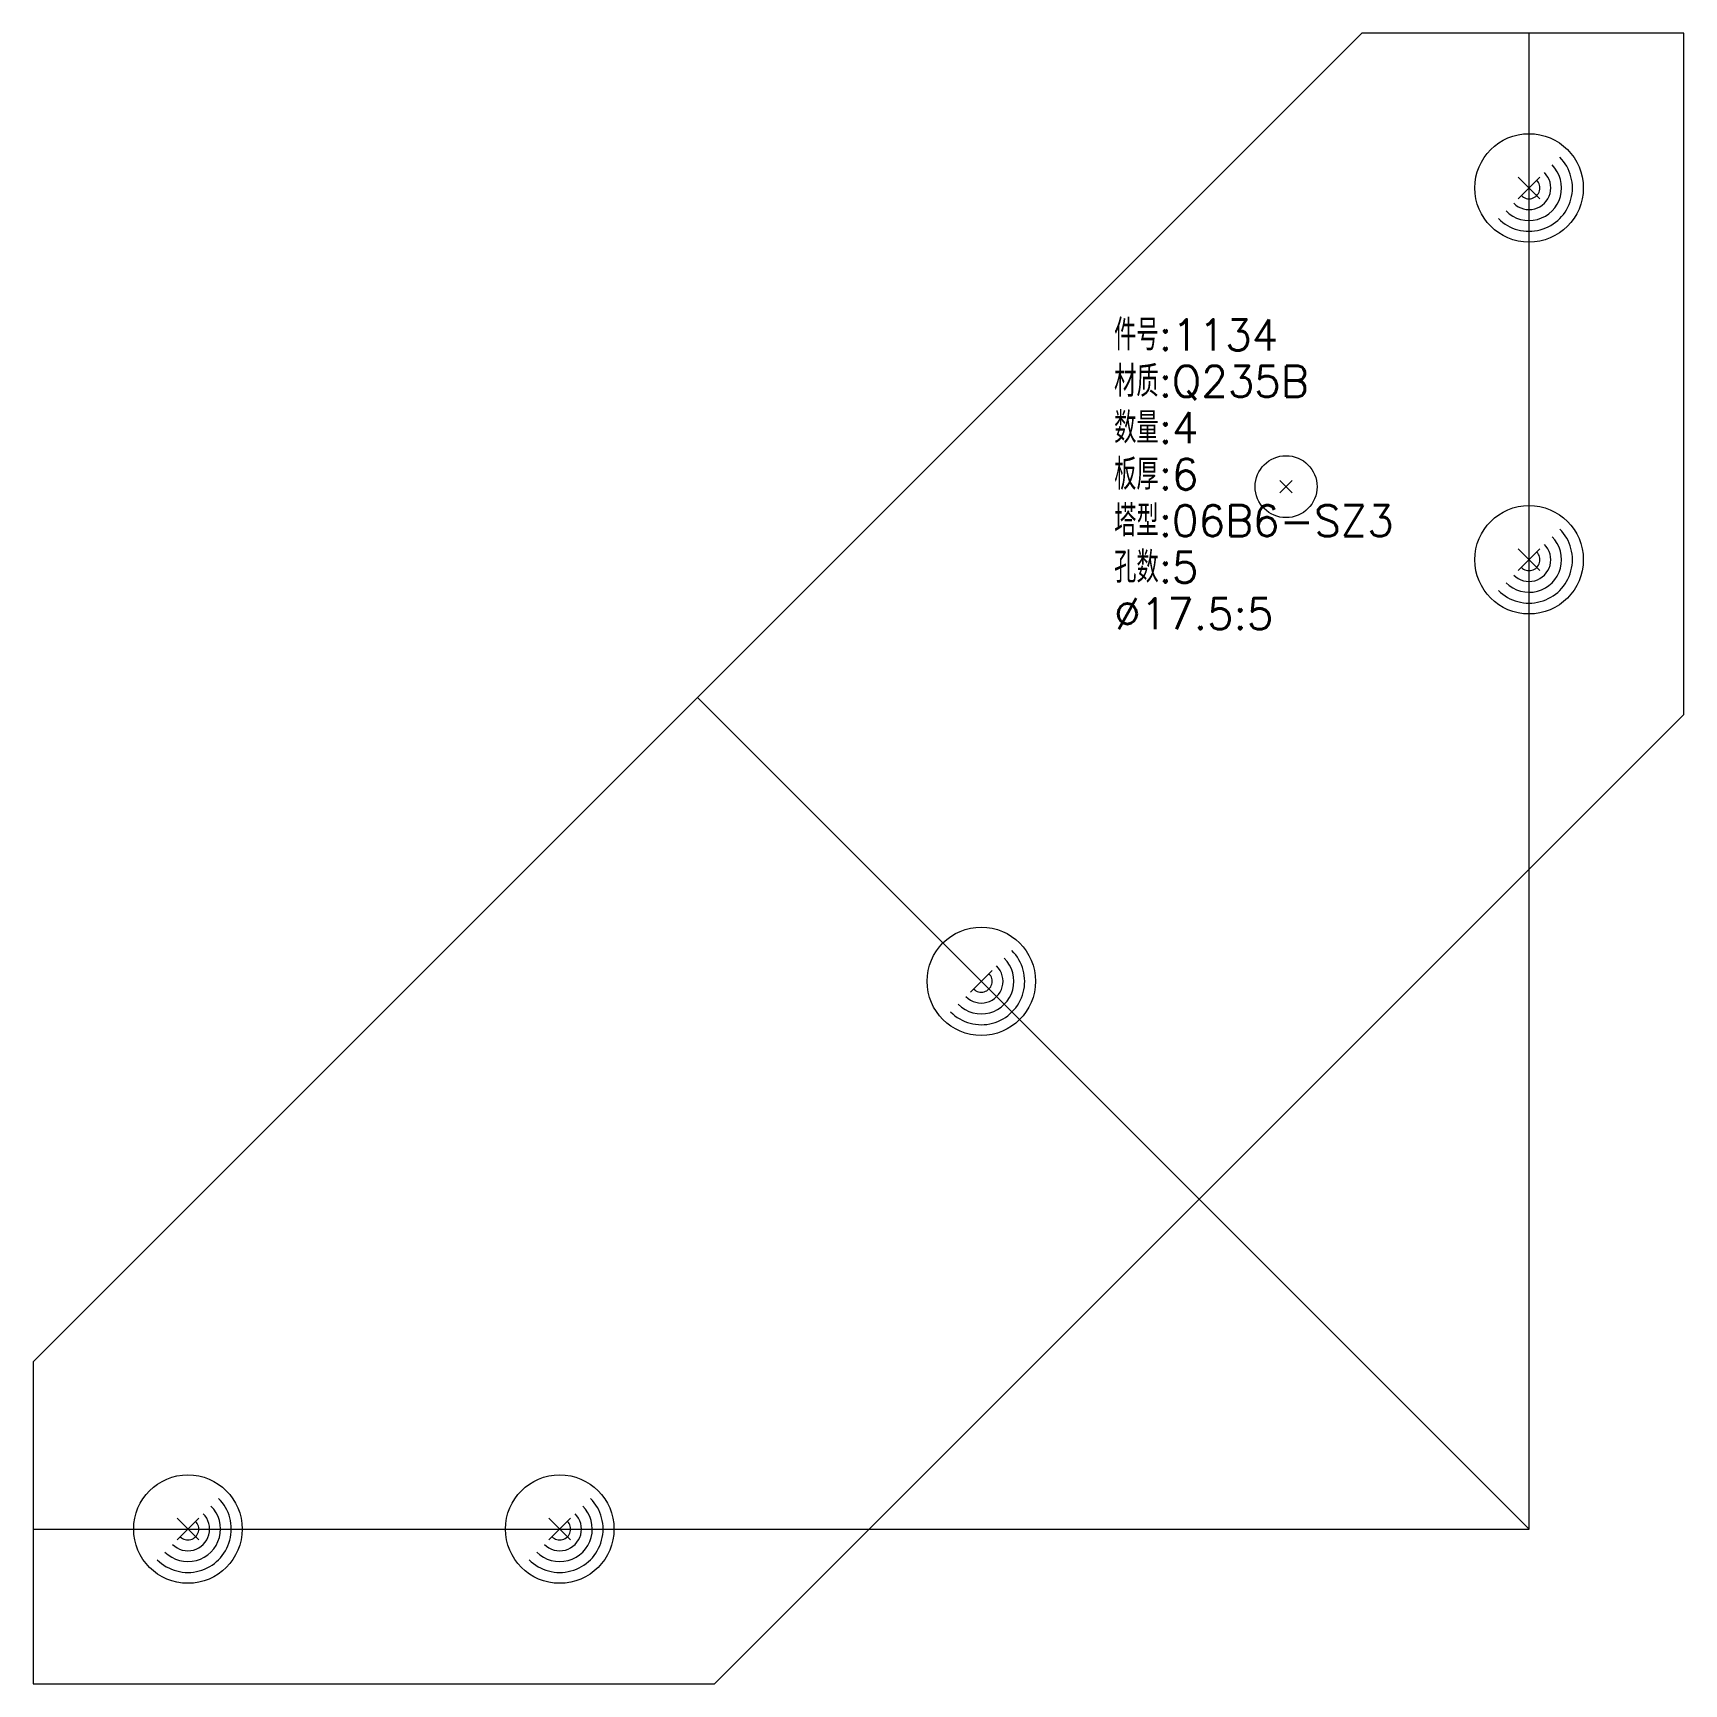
# Model space of a CAD drawing. Extents: x 0 to 24836, y -11 to 587.
# Drawn here: x 24569.4 to 24835.8, y 0 to 266.4 of the extents above; entities that cross this region are included whole.
import ezdxf
from ezdxf.enums import TextEntityAlignment as Align

# ---------------------------------------------------------------- set-up
doc = ezdxf.new("R2010")
doc.units = 0
doc.header["$LTSCALE"] = 20
doc.header["$MEASUREMENT"] = 0
for name, color, linetype, lineweight in [('1', 7, 'CONTINUOUS', 25), ('2', 7, 'CONTINUOUS', 25), ('5', 7, 'CONTINUOUS', 25)]:
    doc.layers.add(name, color=color, linetype=linetype, lineweight=lineweight)
doc.styles.get("Standard").update_dxf_attribs({"font": 'simplex', "width": 0.7, "bigfont": 'gbhzfs.shx'})

msp = doc.modelspace()

# ---------------------------------------------------------------- texts
at = {"layer": '2', "color": 7, "linetype": 'Continuous', "lineweight": 13}
for s, p in [('件号:1134', (24743.87, 213.71)), ('材质:Q235B', (24743.87, 206.21)), ('数量:4', (24743.87, 198.71)), ('板厚:6', (24743.87, 191.21)), ('塔型:06B6-SZ3', (24743.87, 183.71)), ('孔数:5', (24743.87, 176.21)), ('%%c17.5:5', (24743.87, 168.71))]:
    msp.add_text(s, height=5, dxfattribs=at).set_placement(p, align=Align.BOTTOM_LEFT)

# ---------------------------------------------------------------- blocks, each defined once
blk = doc.blocks.new('板孔17.5')
at = {"layer": '5', "color": 7, "linetype": 'Continuous', "lineweight": 13}
for p, q in [((-0.2, -0.2), (0.2, 0.2)), ((-0.2, 0.2), (0.2, -0.2))]:
    blk.add_line(p, q, dxfattribs=at)
blk.add_circle((0, 0), 1, dxfattribs=at)
for radius in [0.8, 0.6, 0.4, 0.2]:
    blk.add_arc((0, 0), radius, 225, 45, dxfattribs=at)

# ---------------------------------------------------------------- linework, layer by layer
at = {"layer": '1', "color": 7, "linetype": 'Continuous', "lineweight": 18}
for p, q in [((24783.83, 266.42), (24569.41, 52)), ((24835.83, 266.42), (24783.83, 266.42)), ((24835.83, 156.42), (24835.83, 266.42)), ((24679.41, 0), (24835.83, 156.42)), ((24569.41, 52), (24569.41, 0)), ((24569.41, 0), (24679.41, 0))]:
    msp.add_line(p, q, dxfattribs=at)
at = {"layer": '2', "color": 9, "linetype": 'Continuous', "lineweight": 13}
for p, q in [((24810.83, 25), (24810.83, 266.42)), ((24810.83, 25), (24676.62, 159.21)), ((24569.41, 25), (24810.83, 25))]:
    msp.add_line(p, q, dxfattribs=at)
at = {"layer": '2', "color": 7, "linetype": 'Continuous', "lineweight": 13}
for p, q in [((24772.62, 194.21), (24770.62, 192.21)), ((24770.62, 194.21), (24772.62, 192.21))]:
    msp.add_line(p, q, dxfattribs=at)
msp.add_circle((24771.62, 193.21), 5, dxfattribs=at)

# ---------------------------------------------------------------- block references
at = {"layer": '1', "color": 7, "linetype": 'Continuous', "lineweight": 13, "xscale": 8.75, "yscale": 8.75, "zscale": 8.75}
for p in [(24810.83, 241.42), (24810.83, 181.42), (24722.44, 113.39), (24594.41, 25), (24654.41, 25)]:
    msp.add_blockref('板孔17.5', p, dxfattribs=at)

msp.set_redraw_order([(e.dxf.handle, doc.entitydb.next_handle()) for e in msp.query("TEXT MTEXT ATTDEF DIMENSION ARC_DIMENSION")])  # texts and dimensions are drawn at this point

doc.saveas('drawing.dxf')
